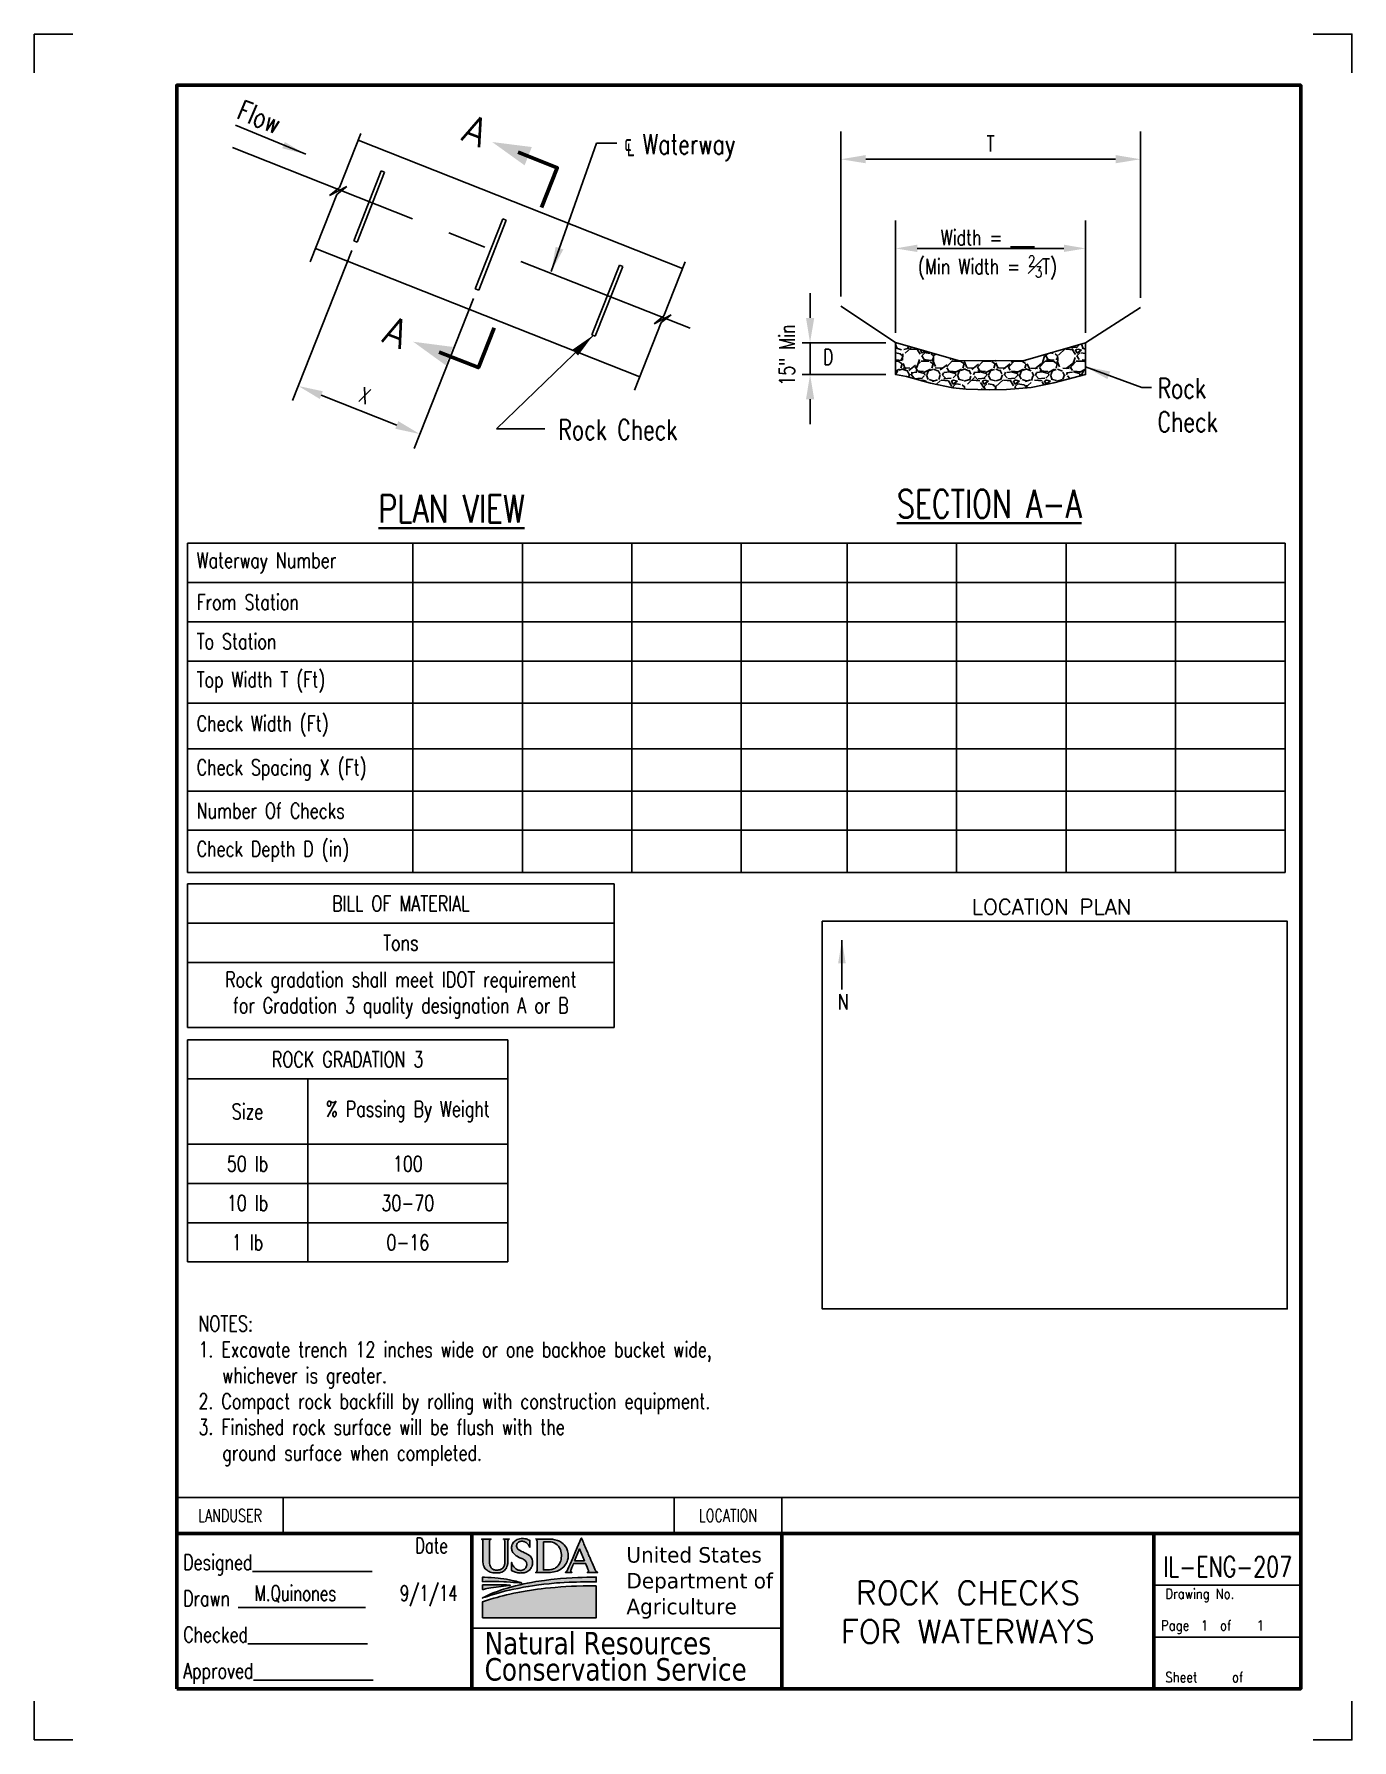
# Model space of a CAD drawing. Extents: x 0 to 8.5, y 0 to 11.
import ezdxf
from ezdxf.enums import TextEntityAlignment as Align

# ---------------------------------------------------------------- set-up
doc = ezdxf.new("R2010")
doc.units = 0
doc.header["$MEASUREMENT"] = 0
doc.linetypes.add('CENTER', pattern=[2, 1.25, -0.25, 0.25, -0.25])
doc.layers.get('0').update_dxf_attribs({"linetype": 'CONTINUOUS', "plot": 0})
doc.layers.get('Defpoints').update_dxf_attribs({"linetype": 'CONTINUOUS'})
for name, color, linetype in [('A BORDER', 7, 'CONTINUOUS'), ('A L1grade', 255, 'CONTINUOUS'), ('A L4filter fabric', 255, 'CONTINUOUS'), ('A L5text', 7, 'CONTINUOUS'), ('A L6dimension', 255, 'CONTINUOUS'), ('A L7table', 7, 'CONTINUOUS')]:
    doc.layers.add(name, color=color, linetype=linetype)
doc.styles.add('simplex.shx', font='simplex.shx', dxfattribs={"width": 0.75, "height": 0.1})
doc.styles.get("Standard").update_dxf_attribs({"font": 'txt.shx', "width": 0.75, "height": 0.12})
doc.dimstyles.get("Standard").update_dxf_attribs({"dimtxt": 0.18, "dimasz": 0.18, "dimexe": 0.18, "dimexo": 0.0625, "dimgap": 0.09, "dimtad": 0, "dimtih": 1, "dimtoh": 1, "dimdec": 4, "dimzin": 0, "dimdsep": 46, "dimtxsty": 'STANDARD', "dimcen": 0.09, "dimadec": 0, "dimazin": 0, "dimtfac": 1, "dimtdec": 4, "dimtofl": 0, "dimtmove": 0, "dimatfit": 3, "dimfxl": 1, "dimtolj": 1, "dimtzin": 0, "dimarcsym": 0})
doc.dimstyles.new('STANDARD$0', dxfattribs={"dimscale": 0, "dimtxt": 0.13, "dimasz": 0.18, "dimexe": 0.18, "dimexo": 0.0625, "dimgap": 0.09, "dimtad": 1, "dimdec": 4, "dimzin": 0, "dimdsep": 46, "dimlunit": 4, "dimtxsty": 'simplex.shx', "dimcen": 0.09, "dimadec": 0, "dimazin": 0, "dimtfac": 1, "dimtdec": 4, "dimtofl": 0, "dimtmove": 0, "dimatfit": 3, "dimfxl": 1, "dimtolj": 1, "dimtzin": 0, "dimarcsym": 0})

msp = doc.modelspace()

# ---------------------------------------------------------------- texts
at = {"layer": 'A BORDER', "color": 7, "style": 'simplex.shx'}
for s, height, width, p in [('Date', 0.1, 0.7, (2.45816, 1.20313)), ('M.Quinones', 0.1, 0.7, (1.42353, 0.89605)), ('Drawing No.', 0.065, 0.85, (7.2967, 0.91001)), ('Page  1  of   1', 0.065, 0.85, (7.26818, 0.70555)), ('Sheet     of   ', 0.065, 0.85, (7.2967, 0.37215))]:
    msp.add_text(s, height=height, dxfattribs=dict(at, width=width)).set_placement(p)
at = {"layer": 'A BORDER', "color": 7, "style": 'simplex.shx', "width": 0.7}
msp.add_text('9/1/14', height=0.1, dxfattribs=at).set_placement((2.54555, 0.89605), align=Align.CENTER)
at = {"layer": 'A BORDER', "color": 7, "insert": (3.8205, 1.24316), "char_height": 0.1, "attachment_point": 1}
msp.add_mtext_dynamic_manual_height_columns('{\\fVerdana|b0|i0|c0|p34;\\W0.94;United States\\PDepartment of\\PAgriculture}', width=1.5884149, gutter_width=0.725, heights=[0], dxfattribs=at)
at = {"layer": 'A BORDER', "color": 7, "linetype": 'Continuous', "insert": (0.96168, 1.19581), "char_height": 0.1, "width": 1.811799, "attachment_point": 1, "line_spacing_factor": 1.4, "style": 'simplex.shx'}
msp.add_mtext('Designed_______________\\PDrawn ________________\\PChecked_______________ \\PApproved_______________', dxfattribs=at)
at = {"layer": 'A BORDER', "color": 7, "insert": (2.90602, 0.69665), "char_height": 0.145, "attachment_point": 1, "line_spacing_factor": 0.7}
msp.add_mtext_dynamic_manual_height_columns('{\\fVerdana|b0|i0|c0|p34;\\W0.8;Natural Resources\\PConservation Service}', width=1.8653758, gutter_width=0.725, heights=[0], dxfattribs=at)
at = {"layer": 'A L5text', "color": 7, "lineweight": 50, "style": 'simplex.shx'}
for p in [(2.74759, 10.31909), (2.23574, 9.01917)]:
    msp.add_text('A', height=0.18, rotation=338.427667, dxfattribs=at).set_placement(p)
at = {"layer": 'A L5text', "color": 7, "style": 'simplex.shx', "width": 0.75}
msp.add_text('Rock Check', height=0.13, dxfattribs=at).set_placement((3.38048, 8.38383))
at = {"layer": 'A L5text', "color": 7, "linetype": 'Continuous', "style": 'simplex.shx', "width": 0.75}
msp.add_text('N', height=0.1, dxfattribs=at).set_placement((5.18513, 4.70908))
at = {"layer": 'A L5text', "color": 7, "linetype": 'Continuous', "attachment_point": 1, "style": 'simplex.shx'}
for s, insert, char_height, width in [('℄ Waterway', (3.80618, 10.3551), 0.13, 0.9219793), ('D', (5.08869, 8.96814), 0.1, 0.0583922), ('Rock\\PCheck', (7.24565, 8.78168), 0.13, 0.4567889), ('NOTES:\\P1. Excavate trench 12 inches wide or one backhoe bucket wide,\\P   whichever is greater.  \\P2. Compact rock backfill by rolling with construction equipment. \\P3. Finished rock surface will be flush with the  \\P   ground surface when completed.', (1.06052, 2.73422), 0.1, 3.7959435)]:
    msp.add_mtext(s, dxfattribs=dict(at, insert=insert, char_height=char_height, width=width))
at = {"layer": 'A L5text', "color": 7, "linetype": 'Continuous', "lineweight": 40, "attachment_point": 8, "style": 'simplex.shx'}
for s, insert, char_height, width in [('{\\LSECTION A-A}', (6.16091, 7.88152), 0.18, 1.6679142), ('{\\LPLAN VIEW}', (2.69226, 7.84973), 0.18, 1.1434013), ('{\\W1;LOCATION PLAN}', (6.56333, 5.32182), 0.1, 1.2151517), ('IL-ENG-207', (7.69804, 1.05194), 0.13, 0.895844)]:
    msp.add_mtext(s, dxfattribs=dict(at, insert=insert, char_height=char_height, width=width))
at = {"layer": 'A L5text', "color": 7, "linetype": 'Continuous', "lineweight": 50, "insert": (6.02306, 0.62335), "char_height": 0.15, "width": 2.013424, "attachment_point": 8, "style": 'simplex.shx'}
msp.add_mtext('{\\W1;ROCK CHECKS FOR WATERWAYS}', dxfattribs=at)
at = {"layer": 'A L7table', "color": 7, "style": 'simplex.shx', "width": 0.75}
msp.add_text('Flow', height=0.13, rotation=337.380135, dxfattribs=at).set_placement((1.29904, 10.45916))

# ---------------------------------------------------------------- blocks, each defined once
blk = doc.blocks.new('*D5')
at = {"layer": 'A L6dimension', "color": 0, "lineweight": -2, "transparency": 16777216}
for p, q in [((5.204, 9.308), (5.204, 10.373)), ((7.136, 9.299), (7.136, 10.373)), ((5.364, 10.193), (6.976, 10.193))]:
    blk.add_line(p, q, dxfattribs=at)
at = {"layer": 'A L6dimension', "color": 0, "transparency": 16777216}
for points in [[(5.364, 10.22), (5.364, 10.167), (5.204, 10.193)], [(6.976, 10.22), (6.976, 10.167), (7.136, 10.193)]]:
    blk.add_solid(points, dxfattribs=at)
at = {"layer": 'Defpoints', "color": 0, "transparency": 16777216}
for p in [(7.136, 10.193), (5.204, 9.246), (7.136, 9.236)]:
    blk.add_point(p, dxfattribs=at)
at = {"layer": 'A L6dimension', "color": 0, "transparency": 16777216, "insert": (6.17, 10.293), "char_height": 0.1, "attachment_point": 5, "style": 'simplex.shx'}
blk.add_mtext('\\A1;T', dxfattribs=at)
blk = doc.blocks.new('*D3')
at = {"layer": 'A L6dimension', "color": 0, "lineweight": -2, "transparency": 16777216}
for p, q in [((5.005, 9.17), (5.005, 9.33)), ((5.494, 9.01), (4.955, 9.01)), ((5.005, 9.01), (5.005, 8.805)), ((5.494, 8.805), (4.955, 8.805)), ((5.005, 8.645), (5.005, 8.485))]:
    blk.add_line(p, q, dxfattribs=at)
at = {"layer": 'A L6dimension', "color": 0, "transparency": 16777216}
for points in [[(4.979, 9.17), (5.032, 9.17), (5.005, 9.01)], [(4.979, 8.645), (5.032, 8.645), (5.005, 8.805)]]:
    blk.add_solid(points, dxfattribs=at)
at = {"layer": 'Defpoints', "color": 0, "transparency": 16777216}
for p in [(5.556, 9.01), (5.005, 8.805), (5.556, 8.805)]:
    blk.add_point(p, dxfattribs=at)
at = {"layer": 'A L6dimension', "color": 0, "transparency": 16777216, "insert": (4.856, 8.93), "char_height": 0.1, "attachment_point": 5, "rotation": 90, "style": 'simplex.shx'}
blk.add_mtext('\\A1;15" Min ', dxfattribs=at)
blk = doc.blocks.new('UNITSQUARE')
for p, q in [((1, 1), (0, 1)), ((0, 1), (0, 0)), ((1, 0), (1, 1)), ((0, 0), (1, 0))]:
    blk.add_line(p, q)
blk = doc.blocks.new('Section arrow')
at = {"layer": 'A L5text', "color": 7, "lineweight": 60}
blk.add_lwpolyline([(4.68, 9.5), (4.952, 9.5), (4.952, 9.224)], dxfattribs=at)
blk.add_solid([(4.75, 9.437), (4.5, 9.5), (4.75, 9.564)], dxfattribs=at)
blk = doc.blocks.new('*D4')
at = {"layer": 'A L6dimension', "color": 0, "lineweight": -2, "transparency": 16777216}
for p, q in [((2.049, 9.605), (1.667, 8.638)), ((2.834, 9.295), (2.451, 8.328)), ((1.852, 8.672), (2.339, 8.479))]:
    blk.add_line(p, q, dxfattribs=at)
at = {"layer": 'A L6dimension', "color": 0, "transparency": 16777216}
for points in [[(1.862, 8.697), (1.843, 8.647), (1.704, 8.731)], [(2.349, 8.504), (2.33, 8.455), (2.488, 8.421)]]:
    blk.add_solid(points, dxfattribs=at)
at = {"layer": 'Defpoints', "color": 0, "transparency": 16777216}
for p in [(2.072, 9.663), (2.857, 9.353), (2.488, 8.421)]:
    blk.add_point(p, dxfattribs=at)
at = {"layer": 'A L6dimension', "color": 0, "transparency": 16777216, "insert": (2.133, 8.669), "char_height": 0.1, "attachment_point": 5, "rotation": 338.4287, "style": 'simplex.shx'}
blk.add_mtext('\\A1;X', dxfattribs=at)
blk = doc.blocks.new('*T6')
at = {"layer": 'A L7table', "color": 0, "linetype": 'ByBlock', "lineweight": -2}
for p, q in [((0, 0), (2.068, 0)), ((0, 0), (0, -1.433)), ((2.068, 0), (2.068, -1.433)), ((0, -0.253), (2.068, -0.253)), ((0.776, -0.253), (0.776, -1.433)), ((0, -0.673), (2.068, -0.673)), ((0, -0.927), (2.068, -0.927)), ((0, -1.18), (2.068, -1.18)), ((0, -1.433), (2.068, -1.433))]:
    blk.add_line(p, q, dxfattribs=at)
at = {"layer": 'A L7table', "color": 0, "linetype": 'Continuous', "lineweight": 40, "char_height": 0.1, "attachment_point": 5, "style": 'simplex.shx'}
for s, insert, width in [('ROCK GRADATION 3', (1.034, -0.127), 1.94823), ('Size', (0.388, -0.463), 0.65593), ('% Passing By Weight', (1.422, -0.463), 1.17229), ('50 lb', (0.388, -0.8), 0.65593), ('100', (1.422, -0.8), 1.17229), ('10 lb', (0.388, -1.053), 0.65593), ('30-70', (1.422, -1.053), 1.17229), ('1 lb', (0.388, -1.307), 0.65593), ('0-16', (1.422, -1.307), 1.17229)]:
    blk.add_mtext(s, dxfattribs=dict(at, insert=insert, width=width))
blk = doc.blocks.new('*T7')
at = {"layer": 'A L7table', "color": 0, "linetype": 'ByBlock', "lineweight": -2}
for p, q in [((0, 0), (7.08, 0)), ((0, 0), (0, -2.124)), ((1.455, 0), (1.455, -2.124)), ((2.161, 0), (2.161, -2.124)), ((2.867, 0), (2.867, -2.124)), ((3.572, 0), (3.572, -2.124)), ((4.256, 0), (4.256, -2.124)), ((4.962, 0), (4.962, -2.124)), ((5.668, 0), (5.668, -2.124)), ((6.374, 0), (6.374, -2.124)), ((7.08, 0), (7.08, -2.124)), ((0, -0.253), (7.08, -0.253)), ((0, -0.507), (7.08, -0.507)), ((0, -0.76), (7.08, -0.76)), ((0, -1.032), (7.08, -1.032)), ((0, -1.326), (7.08, -1.326)), ((0, -1.598), (7.08, -1.598)), ((0, -1.851), (7.08, -1.851)), ((0, -2.124), (7.08, -2.124))]:
    blk.add_line(p, q, dxfattribs=at)
at = {"layer": 'A L7table', "color": 0, "linetype": 'Continuous', "lineweight": 40, "char_height": 0.1, "width": 1.33503, "attachment_point": 4, "style": 'simplex.shx'}
for s, insert in [('Waterway Number', (0.06, -0.127)), ('From Station', (0.06, -0.38)), ('To Station', (0.06, -0.633)), ('Top Width T (Ft)', (0.06, -0.896)), ('\\A1;Check Width (Ft)', (0.06, -1.179)), ('Check Spacing X (Ft)', (0.06, -1.462)), ('Number Of Checks', (0.06, -1.725)), ('Check Depth D (in)', (0.06, -1.988))]:
    blk.add_mtext(s, dxfattribs=dict(at, insert=insert))
blk = doc.blocks.new('*T13')
at = {"layer": 'A L5text', "color": 0, "linetype": 'ByBlock', "lineweight": -2}
for p, q in [((0, 0), (2.753, 0)), ((0, 0), (0, -0.927)), ((2.753, 0), (2.753, -0.927)), ((0, -0.253), (2.753, -0.253)), ((0, -0.507), (2.753, -0.507)), ((0, -0.927), (2.753, -0.927))]:
    blk.add_line(p, q, dxfattribs=at)
at = {"layer": 'A L5text', "color": 0, "linetype": 'Continuous', "lineweight": 40, "char_height": 0.1, "width": 2.63343, "attachment_point": 5, "style": 'simplex.shx'}
for s, insert in [('BILL OF MATERIAL', (1.377, -0.127)), ('Tons', (1.377, -0.38)), ('Rock gradation shall meet IDOT requirement for Gradation 3 quality designation A or B ', (1.377, -0.717))]:
    blk.add_mtext(s, dxfattribs=dict(at, insert=insert))
blk = doc.blocks.new('*D14')
at = {"layer": 'A L6dimension', "color": 0, "lineweight": -2, "transparency": 16777216}
for p, q in [((5.556, 9.073), (5.556, 9.798)), ((6.782, 9.073), (6.782, 9.798)), ((5.696, 9.618), (6.642, 9.618))]:
    blk.add_line(p, q, dxfattribs=at)
at = {"layer": 'A L6dimension', "color": 0, "transparency": 16777216}
for points in [[(5.696, 9.642), (5.696, 9.595), (5.556, 9.618)], [(6.642, 9.642), (6.642, 9.595), (6.782, 9.618)]]:
    blk.add_solid(points, dxfattribs=at)
at = {"layer": 'Defpoints', "color": 0, "transparency": 16777216}
for p in [(6.782, 9.618), (5.556, 9.01), (6.782, 9.01)]:
    blk.add_point(p, dxfattribs=at)
at = {"layer": 'A L6dimension', "color": 0, "transparency": 16777216, "insert": (6.15, 9.578), "char_height": 0.1, "attachment_point": 5, "style": 'simplex.shx'}
blk.add_mtext('\\A1;Width = ___\\P(Min Width = {\\H0.7x;\\S2#3;}T)', dxfattribs=at)
blk = doc.blocks.new('*T17')
at = {"layer": 'A BORDER', "color": 0, "linetype": 'ByBlock', "lineweight": -2, "transparency": 16777216}
for p, q in [((0, 0), (7.25, 0)), ((0, 0), (0, -0.234)), ((0.687, 0), (0.687, -0.234)), ((3.209, 0), (3.209, -0.234)), ((3.903, 0), (3.903, -0.234)), ((7.25, 0), (7.25, -0.234)), ((0, -0.234), (7.25, -0.234))]:
    blk.add_line(p, q, dxfattribs=at)
at = {"layer": 'A BORDER', "color": 0, "linetype": 'Continuous', "lineweight": 40, "transparency": 16777216, "char_height": 0.08, "attachment_point": 5, "style": 'simplex.shx'}
for s, insert, width in [('LANDUSER', (0.344, -0.117), 0.56731), ('LOCATION', (3.556, -0.117), 0.57433)]:
    blk.add_mtext(s, dxfattribs=dict(at, insert=insert, width=width))

# ---------------------------------------------------------------- dimensions: what is measured, and where the dimension line sits
at = {"layer": 'A L6dimension', "color": 7}
for base, p1, p2, text, override, picture, middle in [((7.13629, 10.19319), (5.20434, 9.24566), (7.13629, 9.23636), 'T', {"dimscale": 1, "dimtxt": 0.12, "dimasz": 0.16, "dimgap": 0.05}, '*D5', (6.17031, 10.19319)), ((6.78207, 9.61848), (5.55624, 9.01026), (6.78207, 9.01026), 'Width = ___\\X(Min Width = {\\H0.7x;\\S2#3;}T)', {"dimscale": 1, "dimtxt": 0.12, "dimasz": 0.14, "dimgap": 0.15, "dimdec": 3, "dimtdec": 3, "dimtmove": 2}, '*D14', (6.15034, 9.57845))]:
    dim = msp.add_linear_dim(base=base, p1=p1, p2=p2, text=text, dimstyle='STANDARD$0', override=override, dxfattribs=at)
    dim.commit()
    dim.dimension.update_dxf_attribs({"geometry": picture, "text_midpoint": middle, "dimtype": 160})
dim = msp.add_aligned_dim(p1=(2.0722, 9.66334), p2=(2.85685, 9.35312), distance=-1.00276, text='X', dimstyle='STANDARD$0', override={"dimscale": 1, "dimtxt": 0.1, "dimasz": 0.16, "dimexe": 0.1, "dimgap": 0.05, "dimdec": 3, "dimlunit": 4, "dimtdec": 3}, dxfattribs=at)
dim.commit()
dim.dimension.update_dxf_attribs({"geometry": '*D4', "text_midpoint": (2.13262, 8.6687)})
dim = msp.add_linear_dim(base=(5.00518, 8.80451), p1=(5.55624, 9.01026), p2=(5.55624, 8.80451), angle=90, text='15" Min ', dimstyle='STANDARD$0', override={"dimscale": 1, "dimtxt": 0.12, "dimasz": 0.16, "dimexe": 0.05, "dimgap": 0.05, "dimdec": 3, "dimlunit": 4, "dimtdec": 3, "dimtofl": 1, "dimtmove": 2}, dxfattribs=at)
dim.commit()
dim.dimension.update_dxf_attribs({"geometry": '*D3', "text_midpoint": (4.85634, 8.93013), "dimtype": 160})

# ---------------------------------------------------------------- hatches: boundary and pattern name
at = {"layer": 'A BORDER'}
h = msp.add_hatch(color=162, dxfattribs=at)
h.dxf.hatch_style = 1
h.paths.add_polyline_path([(2.93719, 1.28476), (2.93907, 1.2878), (2.9422, 1.29093), (2.94688, 1.29412), (2.94709, 1.29466), (2.94618, 1.29475), (2.94496, 1.29483), (2.88652, 1.29488), (2.88649, 1.29458), (2.88676, 1.29391), (2.88999, 1.29151), (2.89174, 1.28976), (2.8935, 1.28724), (2.8951, 1.28472), (2.89544, 1.28296), (2.89535, 1.26063), (2.89535, 1.145), (2.89604, 1.13803), (2.89697, 1.13273), (2.89948, 1.12353), (2.90255, 1.11609), (2.90618, 1.11004), (2.91028, 1.10348), (2.91559, 1.09809), (2.92126, 1.09372), (2.92834, 1.08879), (2.93466, 1.08553), (2.94183, 1.08256), (2.9502, 1.07996), (2.95905, 1.07791), (2.969, 1.07661), (2.98073, 1.07624), (2.99208, 1.0767), (3.00157, 1.0781), (3.00902, 1.07996), (3.01624, 1.08238), (3.02164, 1.08461), (3.02787, 1.08861), (3.03346, 1.0927), (3.03867, 1.09809), (3.0423, 1.10255), (3.04621, 1.10887), (3.05002, 1.11771), (3.05284, 1.12605), (3.05377, 1.13051), (3.05479, 1.13646), (3.05516, 1.16966), (3.05598, 1.27907), (3.05642, 1.28617), (3.05836, 1.2887), (3.06049, 1.29124), (3.06213, 1.29264), (3.06451, 1.29428), (3.06475, 1.29477), (3.06418, 1.29501), (3.02719, 1.29501), (3.02744, 1.29419), (3.02791, 1.29379), (3.03039, 1.2918), (3.03335, 1.28957), (3.03514, 1.28584), (3.03565, 1.28346), (3.03589, 1.28055), (3.03638, 1.1394), (3.03558, 1.13491), (3.03447, 1.13096), (3.03331, 1.12619), (3.03196, 1.12234), (3.02966, 1.11774), (3.02686, 1.11359), (3.02475, 1.11041), (3.02119, 1.10666), (3.01789, 1.10376), (3.01344, 1.10091), (3.00833, 1.09851), (3.00363, 1.09706), (2.99847, 1.09581), (2.99167, 1.09466), (2.98629, 1.09455), (2.98173, 1.0946), (2.97648, 1.0948), (2.97052, 1.09565), (2.96462, 1.09735), (2.95926, 1.1), (2.95491, 1.10285), (2.95155, 1.10595), (2.94824, 1.10972), (2.94549, 1.11347), (2.94289, 1.11772), (2.94118, 1.12252), (2.93938, 1.12927), (2.93818, 1.13691), (2.93758, 1.14486), (2.93753, 1.15386)])
h.paths.add_polyline_path([(3.13553, 1.22053), (3.12662, 1.22586), (3.12089, 1.23028), (3.11709, 1.23451), (3.11484, 1.23852), (3.11302, 1.24369), (3.11236, 1.2488), (3.11236, 1.25445), (3.11286, 1.25839), (3.11429, 1.26295), (3.11638, 1.26691), (3.11935, 1.27081), (3.12342, 1.27433), (3.12864, 1.27746), (3.13265, 1.279), (3.13667, 1.2801), (3.14052, 1.28081), (3.14558, 1.28114), (3.15025, 1.28086), (3.1563, 1.27993), (3.16207, 1.2785), (3.16787, 1.27588), (3.17392, 1.27264), (3.17893, 1.2689), (3.18355, 1.26434), (3.18822, 1.25879), (3.19153, 1.25337), (3.19346, 1.25029), (3.19566, 1.2448), (3.19703, 1.24145), (3.19779, 1.24003), (3.19779, 1.28615), (3.19274, 1.28888), (3.1876, 1.29097), (3.17988, 1.29354), (3.17305, 1.29562), (3.16477, 1.29723), (3.15569, 1.29779), (3.14773, 1.29787), (3.14082, 1.29763), (3.13242, 1.29668), (3.12447, 1.29459), (3.11619, 1.29154), (3.11, 1.28824), (3.10277, 1.28383), (3.09778, 1.28037), (3.09256, 1.27499), (3.08806, 1.26857), (3.08474, 1.26275), (3.08249, 1.25712), (3.08073, 1.24909), (3.07984, 1.24315), (3.08008, 1.23432), (3.08065, 1.22773), (3.08177, 1.22246), (3.08394, 1.21604), (3.0874, 1.20937), (3.0919, 1.20327), (3.09777, 1.19733), (3.10404, 1.19195), (3.11016, 1.18772), (3.11595, 1.18419), (3.12447, 1.17929), (3.13315, 1.17504), (3.14488, 1.16998), (3.15163, 1.16685), (3.15753, 1.16343), (3.16211, 1.16078), (3.16621, 1.15764), (3.16943, 1.15419), (3.1728, 1.15002), (3.17554, 1.1456), (3.17706, 1.14086), (3.17722, 1.13404), (3.17743, 1.13033), (3.17743, 1.12603), (3.17649, 1.12136), (3.17453, 1.11537), (3.17219, 1.10994), (3.16965, 1.10688), (3.16681, 1.10417), (3.1627, 1.10057), (3.15891, 1.09811), (3.15405, 1.0959), (3.14855, 1.09432), (3.14236, 1.09331), (3.1349, 1.09312), (3.12869, 1.09343), (3.1218, 1.09488), (3.11435, 1.09791), (3.10715, 1.10227), (3.1002, 1.10852), (3.09432, 1.1154), (3.09, 1.12172), (3.08659, 1.12756), (3.08411, 1.13336), (3.08237, 1.13812), (3.08136, 1.14136), (3.08084, 1.14445), (3.08056, 1.14487), (3.08004, 1.14494), (3.07966, 1.14467), (3.07945, 1.14404), (3.07931, 1.14258), (3.07931, 1.09171), (3.08321, 1.0898), (3.08703, 1.08802), (3.09342, 1.08547), (3.09922, 1.08323), (3.10552, 1.08111), (3.11364, 1.07892), (3.12062, 1.07749), (3.12849, 1.07649), (3.13579, 1.07618), (3.14265, 1.07624), (3.14939, 1.07637), (3.15467, 1.07693), (3.16104, 1.0783), (3.16678, 1.07999), (3.17283, 1.08211), (3.17857, 1.08466), (3.18444, 1.08797), (3.19037, 1.09215), (3.19449, 1.09545), (3.19917, 1.10013), (3.20412, 1.10602), (3.20705, 1.11101), (3.21017, 1.11687), (3.21292, 1.12348), (3.21455, 1.1305), (3.21542, 1.1368), (3.21542, 1.14528), (3.2148, 1.15382), (3.21286, 1.16297), (3.21049, 1.16958), (3.20718, 1.17569), (3.203, 1.18167), (3.19719, 1.18739), (3.18976, 1.19319), (3.18108, 1.19867), (3.17285, 1.20291), (3.1638, 1.20709), (3.15236, 1.21212), (3.14405, 1.21591)])
h.paths.add_polyline_path([(3.24384, 1.09191), (3.24352, 1.08822), (3.24217, 1.08581), (3.24015, 1.08351), (3.23667, 1.07937), (3.32047, 1.07966), (3.33083, 1.07997), (3.34122, 1.08083), (3.35258, 1.08275), (3.36277, 1.08516), (3.37278, 1.08823), (3.38182, 1.09217), (3.39, 1.09631), (3.3976, 1.1013), (3.40783, 1.10873), (3.41625, 1.11671), (3.42584, 1.12821), (3.43191, 1.13789), (3.43756, 1.14939), (3.4413, 1.15989), (3.44386, 1.17203), (3.44492, 1.18171), (3.44524, 1.19353), (3.4446, 1.20137), (3.44311, 1.20956), (3.44119, 1.21829), (3.43842, 1.22659), (3.43299, 1.23756), (3.42681, 1.24756), (3.41933, 1.2569), (3.4122, 1.26414), (3.40197, 1.27255), (3.38886, 1.28043), (3.37523, 1.28649), (3.35882, 1.29096), (3.34284, 1.29373), (3.32276, 1.29482), (3.29389, 1.29503), (3.23628, 1.29523), (3.23591, 1.29516), (3.23578, 1.29464), (3.23884, 1.29269), (3.24162, 1.29006), (3.24328, 1.28673), (3.24384, 1.28215)])
h.paths.add_polyline_path([(3.28476, 1.27758), (3.32472, 1.27788), (3.33416, 1.27703), (3.34416, 1.27431), (3.35345, 1.27074), (3.36432, 1.26489), (3.3739, 1.25746), (3.38147, 1.24903), (3.38892, 1.23822), (3.39435, 1.22736), (3.39807, 1.21594), (3.40035, 1.20594), (3.40078, 1.19608), (3.40078, 1.18423), (3.3998, 1.17327), (3.39885, 1.16427), (3.39645, 1.1555), (3.39359, 1.14624), (3.39035, 1.13892), (3.38699, 1.13245), (3.38308, 1.12686), (3.37877, 1.12178), (3.37493, 1.11804), (3.36968, 1.11367), (3.36388, 1.10958), (3.3579, 1.10585), (3.34918, 1.10234), (3.34029, 1.09945), (3.33295, 1.09829), (3.32402, 1.09687), (3.31012, 1.09676), (3.29774, 1.09666), (3.28476, 1.09656)], flags=16)
h.paths.add_polyline_path([(3.56261, 1.22642), (3.55905, 1.23457), (3.55457, 1.24535), (3.55046, 1.25441), (3.54605, 1.26437), (3.54296, 1.27183), (3.53867, 1.28137), (3.53305, 1.29547), (3.53126, 1.3003), (3.53101, 1.30047), (3.53037, 1.30052), (3.52969, 1.30043), (3.52934, 1.30007), (3.52749, 1.29641), (3.51972, 1.27837), (3.50357, 1.2403), (3.48777, 1.20353), (3.47433, 1.17227), (3.4657, 1.15248), (3.45749, 1.13343), (3.45007, 1.11608), (3.44309, 1.09987), (3.43805, 1.09027), (3.43379, 1.08548), (3.42739, 1.08074), (3.42684, 1.08016), (3.42672, 1.07981), (3.42688, 1.07955), (3.46845, 1.07955), (3.46911, 1.07983), (3.4693, 1.08044), (3.46905, 1.08069), (3.46849, 1.08093), (3.46652, 1.08158), (3.46283, 1.08401), (3.46144, 1.0881), (3.46177, 1.09296), (3.46433, 1.09979), (3.46926, 1.11266), (3.47395, 1.12376), (3.47794, 1.13281), (3.48028, 1.13822), (3.55755, 1.13822), (3.56168, 1.1278), (3.56776, 1.11325), (3.5726, 1.10158), (3.57475, 1.09609), (3.57618, 1.09192), (3.57618, 1.089), (3.57541, 1.08602), (3.57254, 1.08257), (3.56872, 1.08059), (3.5683, 1.07993), (3.56872, 1.07928), (3.6088, 1.0795), (3.63448, 1.07932), (3.63497, 1.0795), (3.63516, 1.07995), (3.63497, 1.08047), (3.63429, 1.08075), (3.63178, 1.08159), (3.62882, 1.08341), (3.62556, 1.08576), (3.62275, 1.08963), (3.61994, 1.09456), (3.6172, 1.10056), (3.61226, 1.11214), (3.60641, 1.12595), (3.59925, 1.1419), (3.59545, 1.15066), (3.59164, 1.15983), (3.58661, 1.17104), (3.58414, 1.17732), (3.58123, 1.18348), (3.57446, 1.19951), (3.5709, 1.20772), (3.56588, 1.21881)])
h.paths.add_polyline_path([(3.54977, 1.15545), (3.48672, 1.15554), (3.51788, 1.23161)], flags=16)
h = msp.add_hatch(color=170, dxfattribs=at)
h.dxf.hatch_style = 1
h.paths.add_polyline_path([(2.93719, 1.28476), (2.93907, 1.2878), (2.9422, 1.29093), (2.94688, 1.29412), (2.94709, 1.29466), (2.94618, 1.29475), (2.94496, 1.29483), (2.88652, 1.29488), (2.88649, 1.29458), (2.88676, 1.29391), (2.88999, 1.29151), (2.89174, 1.28976), (2.8935, 1.28724), (2.8951, 1.28472), (2.89544, 1.28296), (2.89535, 1.26063), (2.89535, 1.145), (2.89604, 1.13803), (2.89697, 1.13273), (2.89948, 1.12353), (2.90255, 1.11609), (2.90618, 1.11004), (2.91028, 1.10348), (2.91559, 1.09809), (2.92126, 1.09372), (2.92834, 1.08879), (2.93466, 1.08553), (2.94183, 1.08256), (2.9502, 1.07996), (2.95905, 1.07791), (2.969, 1.07661), (2.98073, 1.07624), (2.99208, 1.0767), (3.00157, 1.0781), (3.00902, 1.07996), (3.01624, 1.08238), (3.02164, 1.08461), (3.02787, 1.08861), (3.03346, 1.0927), (3.03867, 1.09809), (3.0423, 1.10255), (3.04621, 1.10887), (3.05002, 1.11771), (3.05284, 1.12605), (3.05377, 1.13051), (3.05479, 1.13646), (3.05516, 1.16966), (3.05598, 1.27907), (3.05642, 1.28617), (3.05836, 1.2887), (3.06049, 1.29124), (3.06213, 1.29264), (3.06451, 1.29428), (3.06475, 1.29477), (3.06418, 1.29501), (3.02719, 1.29501), (3.02744, 1.29419), (3.02791, 1.29379), (3.03039, 1.2918), (3.03335, 1.28957), (3.03514, 1.28584), (3.03565, 1.28346), (3.03589, 1.28055), (3.03638, 1.1394), (3.03558, 1.13491), (3.03447, 1.13096), (3.03331, 1.12619), (3.03196, 1.12234), (3.02966, 1.11774), (3.02686, 1.11359), (3.02475, 1.11041), (3.02119, 1.10666), (3.01789, 1.10376), (3.01344, 1.10091), (3.00833, 1.09851), (3.00363, 1.09706), (2.99847, 1.09581), (2.99167, 1.09466), (2.98629, 1.09455), (2.98173, 1.0946), (2.97648, 1.0948), (2.97052, 1.09565), (2.96462, 1.09735), (2.95926, 1.1), (2.95491, 1.10285), (2.95155, 1.10595), (2.94824, 1.10972), (2.94549, 1.11347), (2.94289, 1.11772), (2.94118, 1.12252), (2.93938, 1.12927), (2.93818, 1.13691), (2.93758, 1.14486), (2.93753, 1.15386)], flags=16)
h.paths.add_polyline_path([(2.93753, 1.15386), (2.93719, 1.2839), (2.93778, 1.28572), (2.93907, 1.2878), (2.94085, 1.28958), (2.94282, 1.29135), (2.945, 1.29284), (2.94628, 1.29348), (2.94681, 1.29395), (2.94709, 1.29466), (2.94618, 1.29475), (2.94496, 1.29483), (2.88652, 1.29488), (2.88649, 1.29458), (2.88676, 1.29391), (2.8882, 1.29284), (2.89, 1.29144), (2.89056, 1.29093), (2.89174, 1.28976), (2.8935, 1.28724), (2.8951, 1.28472), (2.89544, 1.28296), (2.89535, 1.26063), (2.89535, 1.145), (2.89604, 1.13803), (2.89697, 1.13273), (2.89948, 1.12353), (2.90255, 1.11609), (2.90618, 1.11004), (2.91028, 1.10348), (2.91559, 1.09809), (2.92126, 1.09372), (2.92834, 1.08879), (2.93466, 1.08553), (2.94183, 1.08256), (2.9502, 1.07996), (2.95905, 1.07791), (2.969, 1.07661), (2.98073, 1.07624), (2.99208, 1.0767), (3.00157, 1.0781), (3.00902, 1.07996), (3.01624, 1.08238), (3.02164, 1.08461), (3.02787, 1.08861), (3.03346, 1.0927), (3.03867, 1.09809), (3.0423, 1.10255), (3.04621, 1.10887), (3.05002, 1.11771), (3.05284, 1.12605), (3.05377, 1.13051), (3.05479, 1.13646), (3.05516, 1.16966), (3.05598, 1.27907), (3.0563, 1.28428), (3.05704, 1.28698), (3.05836, 1.2887), (3.06049, 1.29124), (3.06213, 1.29264), (3.06451, 1.29428), (3.06475, 1.29477), (3.06418, 1.29501), (3.02719, 1.29501), (3.02744, 1.29419), (3.02791, 1.29379), (3.03039, 1.2918), (3.03216, 1.29047), (3.03374, 1.28876), (3.03514, 1.28584), (3.03565, 1.28346), (3.03589, 1.28055), (3.03638, 1.14106), (3.03628, 1.13881), (3.03558, 1.13491), (3.03447, 1.13096), (3.03331, 1.12619), (3.03196, 1.12234), (3.02966, 1.11774), (3.02686, 1.11359), (3.02475, 1.11041), (3.02119, 1.10666), (3.01789, 1.10376), (3.01344, 1.10091), (3.00833, 1.09851), (3.00363, 1.09706), (2.99847, 1.09581), (2.99167, 1.09466), (2.98629, 1.09455), (2.98173, 1.0946), (2.97648, 1.0948), (2.97052, 1.09565), (2.96462, 1.09735), (2.95926, 1.1), (2.95491, 1.10285), (2.95155, 1.10595), (2.94824, 1.10972), (2.94549, 1.11347), (2.94289, 1.11772), (2.94118, 1.12252), (2.93938, 1.12927), (2.93818, 1.13691), (2.93758, 1.14486)])
h = msp.add_hatch(color=106, dxfattribs=at)
h.dxf.hatch_style = 1
h.paths.add_polyline_path([(3.29947, 0.97755), (3.27059, 0.97406), (3.2461, 0.97094), (3.20753, 0.96529), (3.16654, 0.95892), (3.13242, 0.95293), (3.09471, 0.94577), (3.06897, 0.9399), (3.04635, 0.93478), (3.02385, 0.92941), (3.00448, 0.92417), (2.98598, 0.91917), (2.96499, 0.9133), (2.93748, 0.90488), (2.89323, 0.8904), (2.89323, 0.78777), (3.62618, 0.78756), (3.62618, 0.82149), (3.62619, 0.87946), (3.62616, 0.93606), (3.62618, 0.99386), (3.5986, 0.99407), (3.5706, 0.99382), (3.54073, 0.99307), (3.49927, 0.99156), (3.4659, 0.99031), (3.43065, 0.98869), (3.39666, 0.98644), (3.36033, 0.9833), (3.33159, 0.9808)])
h.paths.add_polyline_path([(3.45075, 1.01613), (3.47372, 1.01718), (3.49805, 1.01812), (3.52469, 1.01833), (3.56609, 1.01824), (3.59724, 1.01834), (3.62618, 1.01834), (3.62618, 1.04957), (3.59895, 1.04915), (3.56539, 1.04904), (3.53508, 1.0482), (3.50802, 1.04705), (3.4704, 1.04526), (3.43358, 1.04316), (3.3952, 1.04012), (3.35472, 1.03625), (3.33198, 1.03351), (3.29202, 1.02858), (3.23648, 1.02049), (3.20879, 1.01567), (3.18184, 1.01064), (3.15877, 1.00572), (3.1358, 1.00079), (3.10562, 0.99373), (3.08234, 0.98745), (3.06, 0.98147), (3.04395, 0.97634), (3.02822, 0.97152), (3.00934, 0.96513), (2.98821, 0.95762), (2.96818, 0.94997), (2.95035, 0.94305), (2.93252, 0.93498), (2.91238, 0.92534), (2.89319, 0.91518), (2.89319, 0.91474), (2.89418, 0.91493), (2.90781, 0.92033), (2.92376, 0.92571), (2.94634, 0.9334), (2.96898, 0.94032), (2.99292, 0.94706), (3.0193, 0.95411), (3.04324, 0.96021), (3.06514, 0.96501), (3.09449, 0.97159), (3.12138, 0.97722), (3.15724, 0.98378), (3.18751, 0.98879), (3.2145, 0.99331), (3.24019, 0.9971), (3.28728, 1.00339), (3.32258, 1.00708), (3.37022, 1.01176), (3.39194, 1.01337), (3.41849, 1.01524)])
h.paths.add_polyline_path([(2.89325, 0.99934), (2.89324, 0.96894), (2.90709, 0.97323), (2.92113, 0.97599), (2.94677, 0.98061), (2.97959, 0.98522), (3.01187, 0.98946), (3.04513, 0.9935), (3.06976, 0.99653), (3.07065, 0.99688), (3.07118, 0.99729), (3.07041, 0.99752), (3.06761, 0.99784), (3.06038, 0.99822), (3.04766, 0.99881), (3.03158, 0.99953), (3.00642, 1.00024), (2.97207, 1.00076), (2.93425, 1.00024)], flags=17)
h.paths.add_polyline_path([(2.92617, 1.04784), (2.90465, 1.04914), (2.89325, 1.04982), (2.89325, 1.01973), (2.91392, 1.02152), (2.93193, 1.02195), (2.95153, 1.02195), (2.97648, 1.02149), (2.9976, 1.02082), (3.02877, 1.01943), (3.04803, 1.01847), (3.07297, 1.01727), (3.09267, 1.01559), (3.10974, 1.01405), (3.12966, 1.01255), (3.14406, 1.01171), (3.14457, 1.0118), (3.14452, 1.01214), (3.14359, 1.01267), (3.13897, 1.01415), (3.13121, 1.01649), (3.12083, 1.01944), (3.10924, 1.02284), (3.09472, 1.02657), (3.06441, 1.03257), (3.04788, 1.03539), (3.03044, 1.03812), (3.00855, 1.04109), (2.99255, 1.04272), (2.97162, 1.04476), (2.94826, 1.04651)])
at = {"layer": 'A L4filter fabric', "linetype": 'Continuous'}
h = msp.add_hatch(dxfattribs=at)
h.set_pattern_fill('GRAVEL', color=3, scale=0.2, style=0)
h.set_pattern_definition([(228.0128, (0.144, 0.2), (-1.599999646, -1.800000268), [0.0269072, -2.6638176]), (184.9697, (0.126, 0.18), (2.40000021, 0.1999982614), [0.0461736, -4.571185]), (132.5104, (0.08, 0.176), (1.999998144, -2.200001735), [0.0325576, -3.2232064]), (267.2737, (0.002, 0.126), (0.1999992035, 4.000000059), [0.0420476, -4.1627116]), (292.8337, (0, 0.084), (-1.000001981, 2.399999282), [0.041231, -4.0818746]), (357.2737, (0.016, 0.046), (-4.000000059, 0.1999992035), [0.0420476, -4.1627116]), (37.6942, (0.058, 0.044), (-2.600001469, -1.999998081), [0.0556058, -5.5049698]), (72.2553, (0.102, 0.078), (1.4000021525, 4.399999246), [0.0524976, -5.1972642]), (121.4296, (0.118, 0.128), (-1.600001647, 2.599999007), [0.04219, -4.1768146]), (175.2364, (0.096, 0.164), (2.20000019, -0.199998307), [0.0481664, -2.3601526]), (222.3974, (0.048, 0.168), (-2.4000014702, -2.1999984164), [0.0622896, -6.166675]), (138.8141, (0.2, 0.124), (-1.40000059, 1.199999463), [0.0212602, -2.1047688]), (171.4692, (0.184, 0.138), (2.599999657, -0.400001582), [0.0404474, -4.0043022]), (225, (0.144, 0.144), (0, -0.2), [0.0282842, -0.2545584]), (203.1986, (0.13, 0.168), (0.999999946, 0.400000265), [0.0152316, -1.507923]), (291.8014, (0.116, 0.162), (-0.19999998, 0.60000005), [0.0215406, -1.0554924]), (30.9638, (0.124, 0.142), (0.5999996, 0.4000005), [0.0349858, -1.1312046]), (161.5651, (0.154, 0.16), (0.4000001, -0.19999968), [0.0252982, -0.6071574]), (16.3895, (0, 0.162), (2.00000044, 0.599998542), [0.03544, -3.508569]), (70.3462, (0.034, 0.172), (-0.79999905, -2.200000427), [0.0297322, -2.9434816]), (293.1986, (0.154, 0.2), (-0.400000265, 0.999999946), [0.030463, -1.4926916]), (343.6105, (0.166, 0.172), (-2.00000044, 0.599998542), [0.03544, -3.508569]), (339.444, (0, 0.038), (-1.00000037, 0.3999992), [0.034176, -1.6746248]), (294.7751, (0.032, 0.026), (-0.999998438, 2.200000684), [0.0286356, -2.8349286]), (66.8014, (0.156, 0), (0.400000265, 0.999999946), [0.030463, -1.4926916]), (17.354, (0.168, 0.028), (-2.600000404, -0.7999989), [0.0335262, -3.3190848]), (69.444, (0.058, 0), (-0.3999992, -1.00000037), [0.017088, -1.6917128]), (101.3099, (0.144, 0), (-0.19999953, 0.80000015), [0.010198, -1.0096058]), (165.9638, (0.142, 0.01), (0.6000001, -0.19999961), [0.041231, -0.78339]), (186.009, (0.102, 0.02), (1.99999995, 0.1999998635), [0.03821, -3.7827846]), (303.6901, (0.124, 0.124), (-0.20000027, 0.3999999), [0.0288444, -0.6922658]), (353.1572, (0.14, 0.1), (3.399999873, -0.4000015996), [0.0503588, -4.9855126]), (60.9454, (0.19, 0.094), (-0.800000005, -1.400000077), [0.0205912, -2.0385348]), (90, (0.2, 0.112), (-0.2, 0.2), [0.012, -0.188]), (120.2564, (0.098, 0.026), (0.799998977, -1.400000491), [0.0277848, -2.750704]), (48.0128, (0.084, 0.05), (1.599999646, 1.800000268), [0.0538144, -2.6369104]), (0, (0.12, 0.09), (0.2, 0.2), [0.052, -0.148]), (325.3048, (0.172, 0.09), (-1.999998852, 1.400001722), [0.0316228, -3.1306548]), (254.0546, (0.198, 0.072), (-0.19999998, -0.800000025), [0.0291204, -1.4269016]), (207.646, (0.19, 0.044), (-3.7999991614, -2.0000015426), [0.047413, -4.6938948]), (175.4261, (0.148, 0.022), (-2.6000001117, 0.19999896), [0.0501598, -4.9658148])])
h.paths.add_polyline_path([(6.78207, 8.80451), (6.78207, 9.01007), (6.37911, 8.89383), (5.95962, 8.89545), (5.55624, 9.01026), (5.55624, 8.80451), (5.6277, 8.79131), (5.78099, 8.74803), (5.92651, 8.71917), (6.01204, 8.7114), (6.16259, 8.70564), (6.27145, 8.70897), (6.4303, 8.72118), (6.57693, 8.75115)])

# ---------------------------------------------------------------- linework, layer by layer
at = {"color": 2}
for p, q in [((0, 10.75), (0, 11)), ((0, 11), (0.25, 11)), ((0, 0), (0, 0.25)), ((0.25, 0), (0, 0))]:
    msp.add_line(p, q, dxfattribs=at)
for points in [[(8.25, 11), (8.5, 11), (8.5, 10.75)], [(8.25, 0), (8.5, 0), (8.5, 0.25)]]:
    msp.add_lwpolyline(points, dxfattribs=at)
at = {"layer": 'A BORDER', "color": 3, "linetype": 'Continuous', "lineweight": 60}
msp.add_line((7.22307, 1.33), (7.22307, 0.33), dxfattribs=at)
at = {"layer": 'A BORDER', "color": 7, "linetype": 'Continuous'}
for p, q in [((7.22307, 0.9967), (8.17, 0.9967)), ((7.22307, 0.6634), (8.17, 0.6634))]:
    msp.add_line(p, q, dxfattribs=at)
at = {"layer": 'A BORDER'}
msp.add_line((4.82339, 0.72), (2.82339, 0.72), dxfattribs=at)
at = {"layer": 'A BORDER', "color": 3, "linetype": 'Continuous', "lineweight": 60}
for points in [[(0.92, 0.33), (8.17, 0.33), (8.17, 10.67), (0.92, 10.67)], [(0.92, 0.33), (8.17, 0.33), (8.17, 1.33), (0.92, 1.33)], [(2.82339, 1.33), (4.82339, 1.33), (4.82339, 0.33), (2.82339, 0.33)]]:
    msp.add_lwpolyline(points, close=True, dxfattribs=at)
at = {"layer": 'A BORDER', "color": 5}
for points in [[(2.89, 1.29144), (2.89056, 1.29093), (2.89174, 1.28976), (2.8935, 1.28724), (2.8951, 1.28472), (2.89544, 1.28296), (2.89535, 1.26063), (2.89535, 1.145), (2.89604, 1.13803), (2.89697, 1.13273), (2.89948, 1.12353), (2.90255, 1.11609), (2.90618, 1.11004), (2.91028, 1.10348), (2.91559, 1.09809), (2.92126, 1.09372), (2.92834, 1.08879), (2.93466, 1.08553), (2.94183, 1.08256), (2.9502, 1.07996), (2.95905, 1.07791), (2.969, 1.07661), (2.98073, 1.07624), (2.99208, 1.0767), (3.00157, 1.0781), (3.00902, 1.07996), (3.01624, 1.08238), (3.02164, 1.08461), (3.02787, 1.08861), (3.03346, 1.0927), (3.03867, 1.09809), (3.0423, 1.10255), (3.04621, 1.10887), (3.05002, 1.11771), (3.05284, 1.12605), (3.05377, 1.13051), (3.05479, 1.13646), (3.05516, 1.16966), (3.05598, 1.27907), (3.0563, 1.28428), (3.05704, 1.28698), (3.05836, 1.2887), (3.06049, 1.29124), (3.06213, 1.29264), (3.06451, 1.29428), (3.06475, 1.29477), (3.06418, 1.29501), (3.02719, 1.29501), (3.02744, 1.29419), (3.02791, 1.29379), (3.03039, 1.2918), (3.03216, 1.29047), (3.03374, 1.28876), (3.03514, 1.28584), (3.03565, 1.28346), (3.03589, 1.28055), (3.03638, 1.14106), (3.03628, 1.13881), (3.03558, 1.13491), (3.03447, 1.13096), (3.03331, 1.12619), (3.03196, 1.12234), (3.02966, 1.11774), (3.02686, 1.11359), (3.02475, 1.11041), (3.02119, 1.10666), (3.01789, 1.10376), (3.01344, 1.10091), (3.00833, 1.09851), (3.00363, 1.09706), (2.99847, 1.09581), (2.99167, 1.09466), (2.98629, 1.09455), (2.98173, 1.0946), (2.97648, 1.0948), (2.97052, 1.09565), (2.96462, 1.09735), (2.95926, 1.1), (2.95491, 1.10285), (2.95155, 1.10595), (2.94824, 1.10972), (2.94549, 1.11347), (2.94289, 1.11772), (2.94118, 1.12252), (2.93938, 1.12927), (2.93818, 1.13691), (2.93758, 1.14486), (2.93753, 1.15386), (2.93719, 1.2839), (2.93778, 1.28572), (2.93907, 1.2878), (2.94085, 1.28958), (2.94282, 1.29135), (2.945, 1.29284), (2.94628, 1.29348), (2.94681, 1.29395), (2.94709, 1.29466), (2.94618, 1.29475), (2.94496, 1.29483), (2.88652, 1.29488), (2.88649, 1.29458), (2.88676, 1.29391), (2.8882, 1.29284), (2.89, 1.29144)], [(3.19779, 1.2398), (3.19779, 1.28615), (3.19274, 1.28888), (3.1876, 1.29097), (3.17988, 1.29354), (3.17305, 1.29562), (3.16477, 1.29723), (3.15569, 1.29779), (3.14773, 1.29787), (3.14082, 1.29763), (3.13242, 1.29668), (3.12447, 1.29459), (3.11619, 1.29154), (3.11, 1.28824), (3.10277, 1.28383), (3.09778, 1.28037), (3.09256, 1.27499), (3.08806, 1.26857), (3.08474, 1.26275), (3.08249, 1.25712), (3.08073, 1.24909), (3.07984, 1.24315), (3.08008, 1.23432), (3.08065, 1.22773), (3.08177, 1.22246), (3.08394, 1.21604), (3.0874, 1.20937), (3.0919, 1.20327), (3.09777, 1.19733), (3.10404, 1.19195), (3.11016, 1.18772), (3.11595, 1.18419), (3.12447, 1.17929), (3.13315, 1.17504), (3.14488, 1.16998), (3.15163, 1.16685), (3.15753, 1.16343), (3.16211, 1.16078), (3.16621, 1.15764), (3.16943, 1.15419), (3.1728, 1.15002), (3.17554, 1.1456), (3.17706, 1.14086), (3.17722, 1.13404), (3.17743, 1.13033), (3.17743, 1.12603), (3.17649, 1.12136), (3.17453, 1.11537), (3.17219, 1.10994), (3.16965, 1.10688), (3.16681, 1.10417), (3.1627, 1.10057), (3.15891, 1.09811), (3.15405, 1.0959), (3.14855, 1.09432), (3.14236, 1.09331), (3.1349, 1.09312), (3.12869, 1.09343), (3.1218, 1.09488), (3.11435, 1.09791), (3.10715, 1.10227), (3.1002, 1.10852), (3.09432, 1.1154), (3.09, 1.12172), (3.08659, 1.12756), (3.08411, 1.13336), (3.08237, 1.13812), (3.08136, 1.14136), (3.08084, 1.14445), (3.08056, 1.14487), (3.08004, 1.14494), (3.07966, 1.14467), (3.07945, 1.14404), (3.07931, 1.14258), (3.07931, 1.09171), (3.08321, 1.0898), (3.08703, 1.08802), (3.09342, 1.08547), (3.09922, 1.08323), (3.10552, 1.08111), (3.11364, 1.07892), (3.12062, 1.07749), (3.12849, 1.07649), (3.13579, 1.07618), (3.14265, 1.07624), (3.14939, 1.07637), (3.15467, 1.07693), (3.16104, 1.0783), (3.16678, 1.07999), (3.17283, 1.08211), (3.17857, 1.08466), (3.18444, 1.08797), (3.19037, 1.09215), (3.19449, 1.09545), (3.19917, 1.10013), (3.20412, 1.10602), (3.20705, 1.11101), (3.21017, 1.11687), (3.21292, 1.12348), (3.21455, 1.1305), (3.21542, 1.1368), (3.21542, 1.14528), (3.2148, 1.15382), (3.21286, 1.16297), (3.21049, 1.16958), (3.20718, 1.17569), (3.203, 1.18167), (3.19719, 1.18739), (3.18976, 1.19319), (3.18108, 1.19867), (3.17285, 1.20291), (3.1638, 1.20709), (3.15236, 1.21212), (3.14405, 1.21591), (3.13553, 1.22053), (3.12662, 1.22586), (3.12089, 1.23028), (3.11709, 1.23451), (3.11484, 1.23852), (3.11302, 1.24369), (3.11236, 1.2488), (3.11236, 1.25445), (3.11286, 1.25839), (3.11429, 1.26295), (3.11638, 1.26691), (3.11935, 1.27081), (3.12342, 1.27433), (3.12864, 1.27746), (3.13265, 1.279), (3.13667, 1.2801), (3.14052, 1.28081), (3.14558, 1.28114), (3.15025, 1.28086), (3.1563, 1.27993), (3.16207, 1.2785), (3.16787, 1.27588), (3.17392, 1.27264), (3.17893, 1.2689), (3.18355, 1.26434), (3.18822, 1.25879), (3.19153, 1.25337), (3.19346, 1.25029), (3.19566, 1.2448), (3.19703, 1.24145), (3.19791, 1.2398)], [(3.23578, 1.29464), (3.23884, 1.29269), (3.24162, 1.29006), (3.24328, 1.28673), (3.24384, 1.28215), (3.24384, 1.09191), (3.24352, 1.08822), (3.24217, 1.08581), (3.24015, 1.08351), (3.23813, 1.0811), (3.23649, 1.08053), (3.2362, 1.07937), (3.32047, 1.07966), (3.33083, 1.07997), (3.34122, 1.08083), (3.35258, 1.08275), (3.36277, 1.08516), (3.37278, 1.08823), (3.38182, 1.09217), (3.39, 1.09631), (3.3976, 1.1013), (3.40783, 1.10873), (3.41625, 1.11671), (3.42584, 1.12821), (3.43191, 1.13789), (3.43756, 1.14939), (3.4413, 1.15989), (3.44386, 1.17203), (3.44492, 1.18171), (3.44524, 1.19353), (3.4446, 1.20137), (3.44311, 1.20956), (3.44119, 1.21829), (3.43842, 1.22659), (3.43299, 1.23756), (3.42681, 1.24756), (3.41933, 1.2569), (3.4122, 1.26414), (3.40197, 1.27255), (3.38886, 1.28043), (3.37523, 1.28649), (3.35882, 1.29096), (3.34284, 1.29373), (3.32276, 1.29482), (3.29389, 1.29503), (3.23628, 1.29523), (3.23591, 1.29516), (3.23578, 1.29464)], [(3.28476, 1.27758), (3.28476, 1.09656), (3.29774, 1.09666), (3.31012, 1.09676), (3.32402, 1.09687), (3.33295, 1.09829), (3.34029, 1.09945), (3.34918, 1.10234), (3.3579, 1.10585), (3.36388, 1.10958), (3.36968, 1.11367), (3.37493, 1.11804), (3.37877, 1.12178), (3.38308, 1.12686), (3.38699, 1.13245), (3.39035, 1.13892), (3.39359, 1.14624), (3.39645, 1.1555), (3.39885, 1.16427), (3.3998, 1.17327), (3.40078, 1.18423), (3.40078, 1.19608), (3.40035, 1.20594), (3.39807, 1.21594), (3.39435, 1.22736), (3.38892, 1.23822), (3.38147, 1.24903), (3.3739, 1.25746), (3.36432, 1.26489), (3.35345, 1.27074), (3.34416, 1.27431), (3.33416, 1.27703), (3.32472, 1.27788), (3.28476, 1.27758)], [(3.42739, 1.08074), (3.43379, 1.08548), (3.43805, 1.09027), (3.44309, 1.09987), (3.45007, 1.11608), (3.45749, 1.13343), (3.4657, 1.15248), (3.47433, 1.17227), (3.48777, 1.20353), (3.50357, 1.2403), (3.51972, 1.27837), (3.52749, 1.29641), (3.52934, 1.30007), (3.52969, 1.30043), (3.53037, 1.30052), (3.53101, 1.30047), (3.53126, 1.3003), (3.53305, 1.29547), (3.53867, 1.28137), (3.54296, 1.27183), (3.54605, 1.26437), (3.55046, 1.25441), (3.55457, 1.24535), (3.55905, 1.23457), (3.56261, 1.22642), (3.56588, 1.21881), (3.5709, 1.20772), (3.57446, 1.19951), (3.58123, 1.18348), (3.58414, 1.17732), (3.58661, 1.17104), (3.59164, 1.15983), (3.59545, 1.15066), (3.59925, 1.1419), (3.60641, 1.12595), (3.61226, 1.11214), (3.6172, 1.10056), (3.61994, 1.09456), (3.62275, 1.08963), (3.62556, 1.08576), (3.62882, 1.08341), (3.63178, 1.08159), (3.63429, 1.08075), (3.63497, 1.08047), (3.63516, 1.07995), (3.63497, 1.0795), (3.63448, 1.07932), (3.6088, 1.0795), (3.56872, 1.07928), (3.5683, 1.07993), (3.56872, 1.08059), (3.57159, 1.08208), (3.57362, 1.08387), (3.57541, 1.08602), (3.57618, 1.089), (3.57618, 1.09192), (3.57475, 1.09609), (3.5726, 1.10158), (3.56776, 1.11325), (3.56168, 1.1278), (3.55755, 1.13822), (3.48028, 1.13822), (3.47794, 1.13281), (3.47395, 1.12376), (3.46926, 1.11266), (3.46433, 1.09979), (3.46212, 1.0939), (3.46165, 1.09122), (3.46151, 1.08916), (3.4617, 1.08733), (3.46254, 1.08485), (3.4639, 1.0833), (3.46555, 1.08222), (3.46756, 1.08124), (3.46849, 1.08093), (3.46905, 1.08069), (3.4693, 1.08044), (3.46911, 1.07983), (3.46845, 1.07955), (3.42688, 1.07955), (3.42672, 1.07981), (3.42684, 1.08016), (3.42739, 1.08074)]]:
    msp.add_lwpolyline(points, dxfattribs=at)
msp.add_lwpolyline([(3.48672, 1.15554), (3.51788, 1.23161), (3.54977, 1.15545)], close=True, dxfattribs=at)
at = {"layer": 'A BORDER', "color": 3}
for points in [[(3.62618, 0.99386), (3.62616, 0.93606), (3.62619, 0.87946), (3.62618, 0.82149), (3.62618, 0.78756), (2.89281, 0.78777)], [(2.89323, 0.78777), (2.89323, 0.8904), (2.93748, 0.90488), (2.96499, 0.9133), (2.98598, 0.91917), (3.00448, 0.92417), (3.02385, 0.92941), (3.04635, 0.93478), (3.06897, 0.9399), (3.09471, 0.94577), (3.13242, 0.95293), (3.16654, 0.95892), (3.20753, 0.96529), (3.2461, 0.97094), (3.27059, 0.97406), (3.29947, 0.97755), (3.33159, 0.9808), (3.36033, 0.9833), (3.39666, 0.98644), (3.43065, 0.98869), (3.4659, 0.99031), (3.49927, 0.99156), (3.54073, 0.99307), (3.5706, 0.99382), (3.5986, 0.99407), (3.62618, 0.99386)], [(2.89325, 0.99934), (2.93425, 1.00024), (2.97207, 1.00076), (3.00642, 1.00024), (3.03158, 0.99953), (3.04766, 0.99881), (3.06038, 0.99822), (3.06761, 0.99784), (3.07041, 0.99752), (3.07118, 0.99729), (3.07118, 0.99729), (3.07065, 0.99688), (3.06976, 0.99653), (3.04513, 0.9935), (3.01187, 0.98946), (2.97959, 0.98522), (2.94677, 0.98061), (2.92113, 0.97599), (2.91082, 0.97396), (2.90498, 0.97243), (2.89886, 0.97068), (2.89539, 0.96961), (2.89324, 0.96885), (2.89325, 0.99934)]]:
    msp.add_lwpolyline(points, dxfattribs=at)
for points in [[(2.89319, 0.91518), (2.91238, 0.92534), (2.93252, 0.93498), (2.95035, 0.94305), (2.96818, 0.94997), (2.98821, 0.95762), (3.00934, 0.96513), (3.02822, 0.97152), (3.04395, 0.97634), (3.06, 0.98147), (3.08234, 0.98745), (3.10562, 0.99373), (3.1358, 1.00079), (3.15877, 1.00572), (3.18184, 1.01064), (3.20879, 1.01567), (3.23648, 1.02049), (3.29202, 1.02858), (3.33198, 1.03351), (3.35472, 1.03625), (3.3952, 1.04012), (3.43358, 1.04316), (3.4704, 1.04526), (3.50802, 1.04705), (3.53508, 1.0482), (3.56539, 1.04904), (3.59895, 1.04915), (3.62618, 1.04957), (3.62618, 1.01834), (3.59724, 1.01834), (3.56609, 1.01824), (3.52469, 1.01833), (3.49805, 1.01812), (3.47372, 1.01718), (3.45075, 1.01613), (3.41849, 1.01524), (3.39194, 1.01337), (3.37022, 1.01176), (3.32258, 1.00708), (3.28728, 1.00339), (3.24019, 0.9971), (3.2145, 0.99331), (3.18751, 0.98879), (3.15724, 0.98378), (3.12138, 0.97722), (3.09449, 0.97159), (3.06514, 0.96501), (3.04324, 0.96021), (3.0193, 0.95411), (2.99292, 0.94706), (2.96898, 0.94032), (2.94634, 0.9334), (2.92376, 0.92571), (2.90925, 0.92082), (2.89972, 0.91713), (2.89418, 0.91493), (2.89319, 0.91474)], [(2.89325, 1.01973), (2.89325, 1.04982), (2.90465, 1.04914), (2.92617, 1.04784), (2.94826, 1.04651), (2.97162, 1.04476), (2.99255, 1.04272), (3.00855, 1.04109), (3.03044, 1.03812), (3.04788, 1.03539), (3.06441, 1.03257), (3.09472, 1.02657), (3.10924, 1.02284), (3.12083, 1.01944), (3.13121, 1.01649), (3.13897, 1.01415), (3.14359, 1.01267), (3.14452, 1.01214), (3.14457, 1.0118), (3.14406, 1.01171), (3.12966, 1.01255), (3.10974, 1.01405), (3.09267, 1.01559), (3.07297, 1.01727), (3.04803, 1.01847), (3.02877, 1.01943), (2.9976, 1.02082), (2.97648, 1.02149), (2.95153, 1.02195), (2.93193, 1.02195), (2.91804, 1.02162), (2.90676, 1.0209)]]:
    msp.add_lwpolyline(points, close=True, dxfattribs=at)
at = {"layer": 'A L1grade', "color": 7}
for p, q in [((2.10785, 10.35912), (1.96998, 10.01038)), ((2.09062, 10.31552), (4.18303, 9.48829)), ((1.90638, 9.95992), (2.01635, 10.01725)), ((1.96998, 10.01038), (1.90638, 9.95992)), ((2.01635, 10.01725), (1.95274, 9.96679)), ((1.95274, 9.96679), (1.7804, 9.53087)), ((1.81487, 9.61805), (3.90728, 8.79082)), ((4.20026, 9.53188), (4.06239, 9.18315)), ((4.04516, 9.13956), (3.87282, 8.70364)), ((3.99879, 9.13269), (4.10876, 9.19002)), ((4.06239, 9.18315), (3.99879, 9.13269)), ((4.10876, 9.19002), (4.04516, 9.13956))]:
    msp.add_line(p, q, dxfattribs=at)
at = {"layer": 'A L1grade', "color": 7, "linetype": 'Continuous'}
msp.add_lwpolyline([(5.20434, 9.24566), (5.55624, 9.01026), (5.95962, 8.89545), (6.37911, 8.89383), (6.78085, 9.00972), (7.13663, 9.23682)], dxfattribs=at)
at = {"layer": 'A L1grade', "color": 7}
msp.add_lwpolyline([(5.55624, 9.01026), (5.55624, 8.80451), (5.6277, 8.79131), (5.78099, 8.74803), (5.92651, 8.71917), (6.01204, 8.7114), (6.16259, 8.70564), (6.27145, 8.70897), (6.4303, 8.72118), (6.57693, 8.75115), (6.78207, 8.80451), (6.78207, 9.01026)], dxfattribs=at)
at = {"layer": 'A L5text', "color": 2, "linetype": 'CENTER'}
msp.add_line((1.27918, 10.26902), (4.23116, 9.1029), dxfattribs=at)
at = {"layer": 'A L5text', "color": 7, "linetype": 'Continuous'}
msp.add_lwpolyline([(5.08318, 5.27874), (5.08318, 2.77874), (8.08318, 2.77874), (8.08318, 5.27874)], close=True, dxfattribs=at)
at = {"layer": 'A L5text', "color": 7}
msp.add_solid([(1.61751, 10.30404), (1.60088, 10.26386), (1.75216, 10.22479)], dxfattribs=at)
at = {"layer": 'A L7table', "color": 7}
msp.add_line((1.29904, 10.41229), (1.75216, 10.22479), dxfattribs=at)

# ---------------------------------------------------------------- block references
for name, p in [('*T7', (0.98865, 7.71701)), ('*T13', (0.98865, 5.52038)), ('*T6', (0.98865, 4.51527)), ('*T17', (0.92, 1.564))]:
    msp.add_blockref(name, p)
at = {"layer": 'A L4filter fabric', "color": 3, "xscale": -0.0234374999999962, "yscale": -0.4843750000000005, "zscale": 0.75, "rotation": 338.4286928087436}
for p in [(2.26118, 10.10948), (3.04584, 9.79926), (3.7978, 9.50198)]:
    msp.add_blockref('UNITSQUARE', p, dxfattribs=at)
at = {"layer": 'A L7table', "color": 2, "rotation": 338.4276668799161}
msp.add_blockref('Section arrow', (-4.72313, 3.12417), dxfattribs=at)
at = {"layer": 'A L7table', "color": 2, "xscale": -1, "rotation": 158.427666879916}
msp.add_blockref('Section arrow', (1.75346, 19.50527), dxfattribs=at)

msp.set_redraw_order([(e.dxf.handle, doc.entitydb.next_handle()) for e in msp.query("TEXT MTEXT ATTDEF DIMENSION ARC_DIMENSION")])  # texts and dimensions are drawn at this point

# ---------------------------------------------------------------- leaders
at = {"layer": 'A L5text', "color": 7}
msp.add_leader([(3.33566, 9.46884), (3.62825, 10.29716), (3.75829, 10.29716)], dimstyle='STANDARD', override={"dimasz": 0.16, "dimtad": 0, "dimdec": 3, "dimlunit": 4, "dimtdec": 3}, dxfattribs=at)
at = {"layer": 'A L5text', "color": 7, "linetype": 'Continuous'}
for points, override in [([(3.60501, 9.05701), (2.98153, 8.45452), (3.29462, 8.45452)], {"dimasz": 0.16, "dimtad": 0, "dimdec": 3, "dimlunit": 4, "dimtdec": 3}), ([(6.78207, 8.85514), (7.14555, 8.72084), (7.20716, 8.72084)], {"dimasz": 0.16, "dimtad": 0, "dimdec": 3, "dimlunit": 4, "dimtdec": 3}), ([(5.21059, 5.15742), (5.21059, 4.83822)], {"dimtxt": 0.1, "dimasz": 0.15, "dimexe": 0.0625, "dimtad": 1, "dimtih": 0, "dimtoh": 0, "dimlunit": 4, "dimtxsty": 'simplex.shx', "dimcen": 0.0625, "dimarcsym": 1})]:
    msp.add_leader(points, dimstyle='STANDARD', override=override, dxfattribs=at)

doc.saveas('drawing.dxf')
